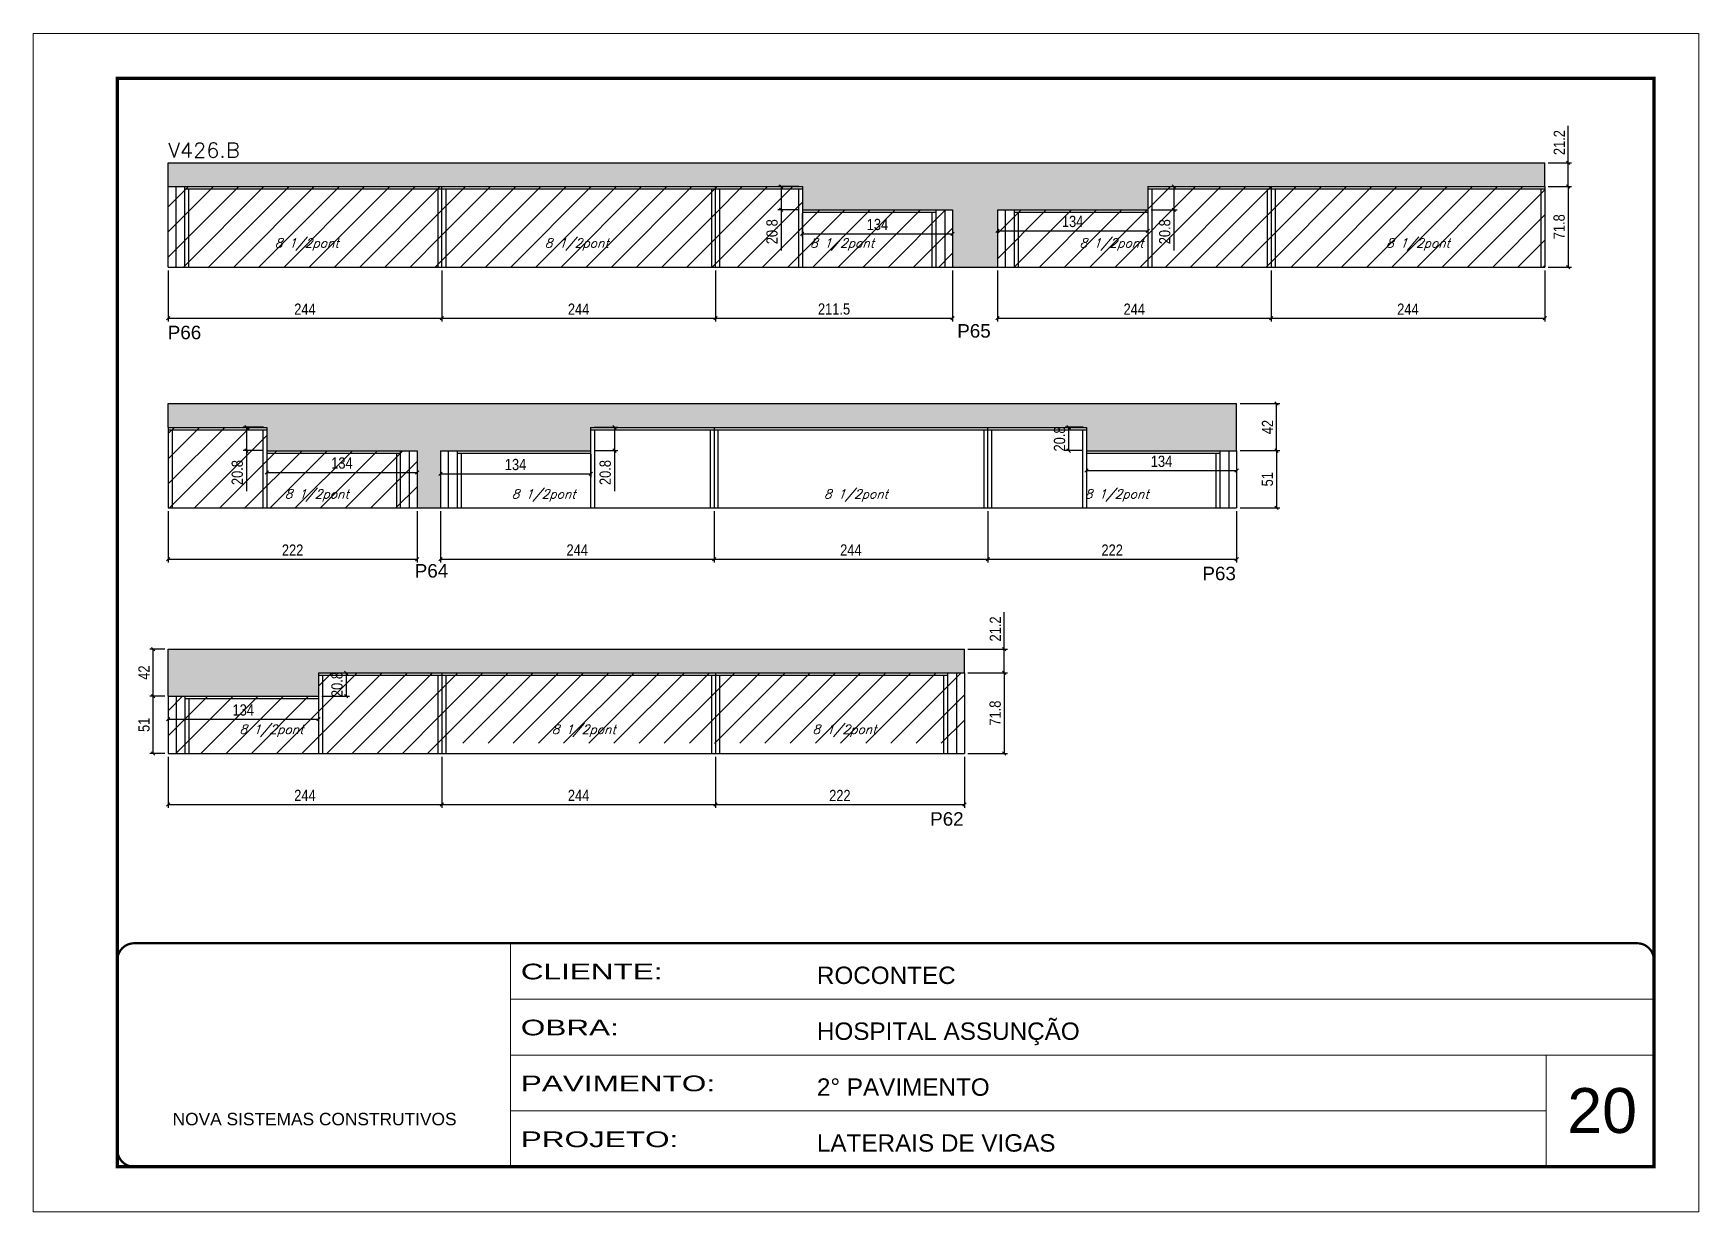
# Model space of a CAD drawing. Extents: x 137137 to 143418, y 10464 to 34486.
# Drawn here: x 141906 to 143391, y 28841 to 29891 of the extents above; entities that cross this region are included whole.
import ezdxf

# ---------------------------------------------------------------- set-up
doc = ezdxf.new("R2010")
doc.units = 0
doc.linetypes.add('CONTINUO', pattern=[0])
doc.linetypes.add('DASHED', pattern=[0.75, 0.5, -0.25])
for name, color, linetype in [('5', 5, 'Continuous'), ('COTA', 241, 'Continuous'), ('Painéis', 200, 'Continuous'), ('Reaproveitamento', 251, 'Continuous'), ('SARR_2.2x7', 40, 'Continuous'), ('SARR_3.5x7', 81, 'Continuous'), ('texto', 7, 'Continuous')]:
    doc.layers.add(name, color=color, linetype=linetype)
for name, color, linetype, lineweight in [('CARIMBO', 255, 'Continuous', 9), ('Folhas', 255, 'Continuous', 9), ('SARRAFO DE PRESSAO', 251, 'DASHED', 9), ('Texto Seção', 7, 'Continuous', 15)]:
    doc.layers.add(name, color=color, linetype=linetype, lineweight=lineweight)
doc.styles.add('ARIAL', font='arial.ttf')
doc.styles.add('COTA TECNICA', font='techl___.ttf', dxfattribs={"height": 10})
doc.styles.add('REGUA-120', font='ROMANS.shx', dxfattribs={"height": 15})
doc.styles.add('Romans', font='romans.shx')
doc.styles.get("Standard").update_dxf_attribs({"font": 'arial.ttf'})
doc.styles.add('Tecnologia', font='')
doc.styles.get('Tecnologia').set_extended_font_data('Forgotten Futurist')
doc.dimstyles.new('PAINEL', dxfattribs={"dimtxt": 10, "dimasz": 3, "dimexe": 3, "dimexo": 3, "dimgap": 3, "dimtad": 1, "dimdec": 1, "dimzin": 12, "dimdsep": 46, "dimtxsty": 'COTA TECNICA', "dimblk1": 'OBLIQUE', "dimblk2": 'OBLIQUE', "dimsah": 1, "dimcen": 0.9, "dimclrd": 4, "dimclre": 4, "dimclrt": 240, "dimadec": 1, "dimazin": 3, "dimtfac": 1, "dimtdec": 1, "dimtmove": 0, "dimatfit": 3, "dimfxl": 1, "dimtolj": 1, "dimtzin": 12, "dimarcsym": 0})
pattern_1 = [(45, (1585, 3e-11), (-11.2253202, 11.2253202), [])]

msp = doc.modelspace()

# ---------------------------------------------------------------- texts
at = {"layer": '5', "linetype": 'Continuous'}
for s, p in [('P66', (142025.69, 29618.92)), ('P65', (142729.68, 29620.34)), ('P64', (142245.92, 29406.55)), ('P63', (142948.26, 29404.18)), ('P62', (142705.53, 29185.43))]:
    msp.add_text(s, height=12, rotation=0.00004, dxfattribs=at).set_placement(p)
at = {"layer": 'CARIMBO', "style": 'ARIAL'}
msp.add_text('20', height=40, dxfattribs=at).set_placement((143273.65, 28911.62))
at = {"layer": 'texto', "color": 2, "char_height": 8, "attachment_point": 5, "style": 'Romans'}
for insert in [(142149.61, 29703.32), (142390.35, 29703.32), (142626.96, 29703.32), (142867.26, 29703.32), (143140.49, 29703.32), (142158.54, 29479.72), (142360.86, 29479.72), (142639.34, 29479.72), (142871.84, 29479.72), (142118.14, 29269.98), (142396.61, 29269.98), (142629.11, 29269.98)]:
    msp.add_mtext('{\\Q19;\\C256;8 1/2pont}', dxfattribs=dict(at, insert=insert))
at = {"layer": 'Texto Seção', "style": 'REGUA-120', "width": 1.05}
msp.add_text('V426.B', height=13, dxfattribs=at).set_placement((142026.02, 29780.8))

# ---------------------------------------------------------------- blocks, each defined once
blk = doc.blocks.new('9999999999')
at = {"color": 30, "linetype": 'CONTINUO'}
for p, q in [((98564.6, 34230.2), (98564.6, 34429.4)), ((98564.6, 34379.6), (99584, 34379.6)), ((98564.6, 34329.8), (99488, 34329.8)), ((99584, 34329.8), (99488, 34329.8)), ((99488, 34329.8), (99488, 34230.2)), ((98564.6, 34280), (99488, 34280))]:
    blk.add_line(p, q, dxfattribs=at)
at = {"color": 30, "linetype": 'CONTINUO', "const_width": 2}
blk.add_lwpolyline([(99584, 34230.2), (99584, 34414.4, 0.414214), (99569, 34429.4), (98229, 34429.4, 0.414214), (98214, 34414.4), (98214, 34245.2, 0.414214), (98229, 34230.2), (99584, 34230.2)], format="xyb", dxfattribs=at)
at = {"layer": 'Folhas'}
blk.add_lwpolyline([(98139, 34190.2), (99624, 34190.2), (99624, 35240.2), (98139, 35240.2)], close=True, dxfattribs=at)
at = {"layer": 'Folhas', "color": 30, "const_width": 3}
blk.add_lwpolyline([(98214, 34230.2), (99584, 34230.2), (99584, 35200.2), (98214, 35200.2)], close=True, dxfattribs=at)
at = {"color": 7, "linetype": 'Continuous', "ltscale": 5, "style": 'ARIAL'}
for s, height, p in [('ROCONTEC', 15.48, (98837.7, 34393.1)), ('HOSPITAL ASSUNÇÃO', 15.483, (98837.7, 34343.3)), ('2° PAVIMENTO', 15.483, (98837.7, 34293.5)), ('NOVA SISTEMAS CONSTRUTIVOS', 11.059, (98263.2, 34267.2)), ('LATERAIS DE VIGAS', 15.483, (98837.7, 34243.7))]:
    blk.add_text(s, height=height, dxfattribs=at).set_placement(p)
at = {"layer": 'Folhas', "color": 7, "style": 'Tecnologia', "width": 1.5}
for s, p in [('CLIENTE:', (98573.7, 34397.2)), ('OBRA:', (98573.7, 34347.3)), ('PAVIMENTO:', (98573.7, 34297.5)), ('PROJETO:', (98573.7, 34247.7))]:
    blk.add_text(s, height=14, dxfattribs=at).set_placement(p)
blk = doc.blocks.new('_Oblique')
at = {"color": 0, "linetype": 'ByBlock', "lineweight": -2}
blk.add_line((-0.5, -0.5), (0.5, 0.5), dxfattribs=at)
blk = doc.blocks.new('*D102')
at = {"layer": 'COTA', "color": 4, "lineweight": -2, "ltscale": 25, "transparency": 16777216}
for p, q in [((142026, 29680.2), (142026, 29634.6)), ((142270, 29680.2), (142270, 29634.6)), ((142026, 29637.6), (142270, 29637.6))]:
    blk.add_line(p, q, dxfattribs=at)
at = {"layer": 'Defpoints', "color": 0, "ltscale": 25, "transparency": 16777216}
for p in [(142026, 29683.2), (142270, 29683.2), (142270, 29637.6)]:
    blk.add_point(p, dxfattribs=at)
at = {"layer": 'COTA', "color": 4, "lineweight": -2, "ltscale": 25, "transparency": 16777216, "xscale": 3, "yscale": 3, "zscale": 3, "rotation": 180}
blk.add_blockref('_Oblique', (142026, 29637.6), dxfattribs=at)
at = {"layer": 'COTA', "color": 4, "lineweight": -2, "ltscale": 25, "transparency": 16777216, "xscale": 3, "yscale": 3, "zscale": 3}
blk.add_blockref('_Oblique', (142270, 29637.6), dxfattribs=at)
at = {"layer": 'COTA', "color": 240, "ltscale": 25, "transparency": 16777216, "insert": (142148, 29645.7), "char_height": 10, "attachment_point": 5, "style": 'COTA TECNICA'}
blk.add_mtext('\\A1;244', dxfattribs=at)
blk = doc.blocks.new('*D103')
at = {"layer": 'COTA', "color": 4, "lineweight": -2, "ltscale": 25, "transparency": 16777216}
for p, q in [((142270, 29680.2), (142270, 29634.6)), ((142514, 29680.2), (142514, 29634.6)), ((142270, 29637.6), (142514, 29637.6))]:
    blk.add_line(p, q, dxfattribs=at)
at = {"layer": 'Defpoints', "color": 0, "ltscale": 25, "transparency": 16777216}
for p in [(142270, 29683.2), (142514, 29683.2), (142514, 29637.6)]:
    blk.add_point(p, dxfattribs=at)
at = {"layer": 'COTA', "color": 4, "lineweight": -2, "ltscale": 25, "transparency": 16777216, "xscale": 3, "yscale": 3, "zscale": 3, "rotation": 180}
blk.add_blockref('_Oblique', (142270, 29637.6), dxfattribs=at)
at = {"layer": 'COTA', "color": 4, "lineweight": -2, "ltscale": 25, "transparency": 16777216, "xscale": 3, "yscale": 3, "zscale": 3}
blk.add_blockref('_Oblique', (142514, 29637.6), dxfattribs=at)
at = {"layer": 'COTA', "color": 240, "ltscale": 25, "transparency": 16777216, "insert": (142392, 29645.7), "char_height": 10, "attachment_point": 5, "style": 'COTA TECNICA'}
blk.add_mtext('\\A1;244', dxfattribs=at)
blk = doc.blocks.new('*D104')
at = {"layer": 'COTA', "color": 4, "lineweight": -2, "ltscale": 25, "transparency": 16777216}
for p, q in [((142514, 29680.2), (142514, 29634.6)), ((142725.5, 29680.2), (142725.5, 29634.6)), ((142514, 29637.6), (142725.5, 29637.6))]:
    blk.add_line(p, q, dxfattribs=at)
at = {"layer": 'Defpoints', "color": 0, "ltscale": 25, "transparency": 16777216}
for p in [(142514, 29683.2), (142725.5, 29683.2), (142725.5, 29637.6)]:
    blk.add_point(p, dxfattribs=at)
at = {"layer": 'COTA', "color": 4, "lineweight": -2, "ltscale": 25, "transparency": 16777216, "xscale": 3, "yscale": 3, "zscale": 3, "rotation": 180}
blk.add_blockref('_Oblique', (142514, 29637.6), dxfattribs=at)
at = {"layer": 'COTA', "color": 4, "lineweight": -2, "ltscale": 25, "transparency": 16777216, "xscale": 3, "yscale": 3, "zscale": 3}
blk.add_blockref('_Oblique', (142725.5, 29637.6), dxfattribs=at)
at = {"layer": 'COTA', "color": 240, "ltscale": 25, "transparency": 16777216, "insert": (142619.8, 29645.8), "char_height": 10, "attachment_point": 5, "style": 'COTA TECNICA'}
blk.add_mtext('\\A1;211.5', dxfattribs=at)
blk = doc.blocks.new('*D105')
at = {"layer": 'COTA', "color": 4, "lineweight": -2, "ltscale": 25, "transparency": 16777216}
for p, q in [((142765.5, 29680.2), (142765.5, 29634.6)), ((143009.5, 29680.2), (143009.5, 29634.6)), ((142765.5, 29637.6), (143009.5, 29637.6))]:
    blk.add_line(p, q, dxfattribs=at)
at = {"layer": 'Defpoints', "color": 0, "ltscale": 25, "transparency": 16777216}
for p in [(142765.5, 29683.2), (143009.5, 29683.2), (143009.5, 29637.6)]:
    blk.add_point(p, dxfattribs=at)
at = {"layer": 'COTA', "color": 4, "lineweight": -2, "ltscale": 25, "transparency": 16777216, "xscale": 3, "yscale": 3, "zscale": 3, "rotation": 180}
blk.add_blockref('_Oblique', (142765.5, 29637.6), dxfattribs=at)
at = {"layer": 'COTA', "color": 4, "lineweight": -2, "ltscale": 25, "transparency": 16777216, "xscale": 3, "yscale": 3, "zscale": 3}
blk.add_blockref('_Oblique', (143009.5, 29637.6), dxfattribs=at)
at = {"layer": 'COTA', "color": 240, "ltscale": 25, "transparency": 16777216, "insert": (142887.5, 29645.7), "char_height": 10, "attachment_point": 5, "style": 'COTA TECNICA'}
blk.add_mtext('\\A1;244', dxfattribs=at)
blk = doc.blocks.new('*D106')
at = {"layer": 'COTA', "color": 4, "lineweight": -2, "ltscale": 25, "transparency": 16777216}
for p, q in [((143009.5, 29680.2), (143009.5, 29634.6)), ((143253.5, 29680.2), (143253.5, 29634.6)), ((143009.5, 29637.6), (143253.5, 29637.6))]:
    blk.add_line(p, q, dxfattribs=at)
at = {"layer": 'Defpoints', "color": 0, "ltscale": 25, "transparency": 16777216}
for p in [(143009.5, 29683.2), (143253.5, 29683.2), (143253.5, 29637.6)]:
    blk.add_point(p, dxfattribs=at)
at = {"layer": 'COTA', "color": 4, "lineweight": -2, "ltscale": 25, "transparency": 16777216, "xscale": 3, "yscale": 3, "zscale": 3, "rotation": 180}
blk.add_blockref('_Oblique', (143009.5, 29637.6), dxfattribs=at)
at = {"layer": 'COTA', "color": 4, "lineweight": -2, "ltscale": 25, "transparency": 16777216, "xscale": 3, "yscale": 3, "zscale": 3}
blk.add_blockref('_Oblique', (143253.5, 29637.6), dxfattribs=at)
at = {"layer": 'COTA', "color": 240, "ltscale": 25, "transparency": 16777216, "insert": (143131.5, 29645.7), "char_height": 10, "attachment_point": 5, "style": 'COTA TECNICA'}
blk.add_mtext('\\A1;244', dxfattribs=at)
blk = doc.blocks.new('*D107')
at = {"layer": 'COTA', "color": 4, "lineweight": -2, "ltscale": 25, "transparency": 16777216}
for p, q in [((142591.5, 29731.2), (142591.5, 29709.9)), ((142725.5, 29731.2), (142725.5, 29709.9)), ((142591.5, 29712.9), (142725.5, 29712.9))]:
    blk.add_line(p, q, dxfattribs=at)
at = {"layer": 'Defpoints', "color": 0, "ltscale": 25, "transparency": 16777216}
for p in [(142591.5, 29734.2), (142725.5, 29734.2), (142725.5, 29712.9)]:
    blk.add_point(p, dxfattribs=at)
at = {"layer": 'COTA', "color": 4, "lineweight": -2, "ltscale": 25, "transparency": 16777216, "xscale": 3, "yscale": 3, "zscale": 3, "rotation": 180}
blk.add_blockref('_Oblique', (142591.5, 29712.9), dxfattribs=at)
at = {"layer": 'COTA', "color": 4, "lineweight": -2, "ltscale": 25, "transparency": 16777216, "xscale": 3, "yscale": 3, "zscale": 3}
blk.add_blockref('_Oblique', (142725.5, 29712.9), dxfattribs=at)
at = {"layer": 'COTA', "color": 240, "ltscale": 25, "transparency": 16777216, "insert": (142658.5, 29721.1), "char_height": 10, "attachment_point": 5, "style": 'COTA TECNICA'}
blk.add_mtext('\\A1;134', dxfattribs=at)
blk = doc.blocks.new('*D108')
at = {"layer": 'COTA', "color": 4, "lineweight": -2, "ltscale": 25, "transparency": 16777216}
for p, q in [((142765.5, 29731.2), (142765.5, 29712.6)), ((142899.5, 29731.2), (142899.5, 29712.6)), ((142765.5, 29715.6), (142899.5, 29715.6))]:
    blk.add_line(p, q, dxfattribs=at)
at = {"layer": 'Defpoints', "color": 0, "ltscale": 25, "transparency": 16777216}
for p in [(142765.5, 29734.2), (142899.5, 29734.2), (142899.5, 29715.6)]:
    blk.add_point(p, dxfattribs=at)
at = {"layer": 'COTA', "color": 4, "lineweight": -2, "ltscale": 25, "transparency": 16777216, "xscale": 3, "yscale": 3, "zscale": 3, "rotation": 180}
blk.add_blockref('_Oblique', (142765.5, 29715.6), dxfattribs=at)
at = {"layer": 'COTA', "color": 4, "lineweight": -2, "ltscale": 25, "transparency": 16777216, "xscale": 3, "yscale": 3, "zscale": 3}
blk.add_blockref('_Oblique', (142899.5, 29715.6), dxfattribs=at)
at = {"layer": 'COTA', "color": 240, "ltscale": 25, "transparency": 16777216, "insert": (142832.5, 29723.8), "char_height": 10, "attachment_point": 5, "style": 'COTA TECNICA'}
blk.add_mtext('\\A1;134', dxfattribs=at)
blk = doc.blocks.new('*D109')
at = {"layer": 'COTA', "color": 4, "lineweight": -2, "ltscale": 25, "transparency": 16777216}
for p, q in [((142588.5, 29755), (142569.7, 29755)), ((142572.7, 29755), (142572.7, 29734.2)), ((142588.5, 29734.2), (142569.7, 29734.2)), ((142572.7, 29734.2), (142572.7, 29698.1))]:
    blk.add_line(p, q, dxfattribs=at)
at = {"layer": 'Defpoints', "color": 0, "ltscale": 25, "transparency": 16777216}
for p in [(142591.5, 29755), (142572.7, 29734.2), (142591.5, 29734.2)]:
    blk.add_point(p, dxfattribs=at)
at = {"layer": 'COTA', "color": 4, "lineweight": -2, "ltscale": 25, "transparency": 16777216, "xscale": 3, "yscale": 3, "zscale": 3}
for p, rotation in [((142572.7, 29755), 90), ((142572.7, 29734.2), 270)]:
    blk.add_blockref('_Oblique', p, dxfattribs=dict(at, rotation=rotation))
at = {"layer": 'COTA', "color": 240, "ltscale": 25, "transparency": 16777216, "insert": (142564.5, 29714.7), "char_height": 10, "attachment_point": 5, "rotation": 90, "style": 'COTA TECNICA'}
blk.add_mtext('\\A1;20.8', dxfattribs=at)
blk = doc.blocks.new('*D110')
at = {"layer": 'COTA', "color": 4, "lineweight": -2, "ltscale": 25, "transparency": 16777216}
for p, q in [((142902.5, 29755), (142925.8, 29755)), ((142922.8, 29755), (142922.8, 29734.2)), ((142902.5, 29734.2), (142925.8, 29734.2)), ((142922.8, 29734.2), (142922.8, 29698.1))]:
    blk.add_line(p, q, dxfattribs=at)
at = {"layer": 'Defpoints', "color": 0, "ltscale": 25, "transparency": 16777216}
for p in [(142899.5, 29755), (142899.5, 29734.2), (142922.8, 29734.2)]:
    blk.add_point(p, dxfattribs=at)
at = {"layer": 'COTA', "color": 4, "lineweight": -2, "ltscale": 25, "transparency": 16777216, "xscale": 3, "yscale": 3, "zscale": 3}
for p, rotation in [((142922.8, 29755), 90), ((142922.8, 29734.2), 270)]:
    blk.add_blockref('_Oblique', p, dxfattribs=dict(at, rotation=rotation))
at = {"layer": 'COTA', "color": 240, "ltscale": 25, "transparency": 16777216, "insert": (142914.7, 29714.7), "char_height": 10, "attachment_point": 5, "rotation": 90, "style": 'COTA TECNICA'}
blk.add_mtext('\\A1;20.8', dxfattribs=at)
blk = doc.blocks.new('*D111')
at = {"layer": 'COTA', "color": 4, "lineweight": -2, "ltscale": 25, "transparency": 16777216}
for p, q in [((142026, 29465.6), (142026, 29420)), ((142248, 29465.6), (142248, 29420)), ((142026, 29423), (142248, 29423))]:
    blk.add_line(p, q, dxfattribs=at)
at = {"layer": 'Defpoints', "color": 0, "ltscale": 25, "transparency": 16777216}
for p in [(142026, 29468.6), (142248, 29468.6), (142248, 29423)]:
    blk.add_point(p, dxfattribs=at)
at = {"layer": 'COTA', "color": 4, "lineweight": -2, "ltscale": 25, "transparency": 16777216, "xscale": 3, "yscale": 3, "zscale": 3, "rotation": 180}
blk.add_blockref('_Oblique', (142026, 29423), dxfattribs=at)
at = {"layer": 'COTA', "color": 4, "lineweight": -2, "ltscale": 25, "transparency": 16777216, "xscale": 3, "yscale": 3, "zscale": 3}
blk.add_blockref('_Oblique', (142248, 29423), dxfattribs=at)
at = {"layer": 'COTA', "color": 240, "ltscale": 25, "transparency": 16777216, "insert": (142137, 29431), "char_height": 10, "attachment_point": 5, "style": 'COTA TECNICA'}
blk.add_mtext('\\A1;222', dxfattribs=at)
blk = doc.blocks.new('*D112')
at = {"layer": 'COTA', "color": 4, "lineweight": -2, "ltscale": 25, "transparency": 16777216}
for p, q in [((142026, 29246.8), (142026, 29201.3)), ((142270, 29246.8), (142270, 29201.3)), ((142026, 29204.3), (142270, 29204.3))]:
    blk.add_line(p, q, dxfattribs=at)
at = {"layer": 'Defpoints', "color": 0, "ltscale": 25, "transparency": 16777216}
for p in [(142026, 29249.8), (142270, 29249.8), (142270, 29204.3)]:
    blk.add_point(p, dxfattribs=at)
at = {"layer": 'COTA', "color": 4, "lineweight": -2, "ltscale": 25, "transparency": 16777216, "xscale": 3, "yscale": 3, "zscale": 3, "rotation": 180}
blk.add_blockref('_Oblique', (142026, 29204.3), dxfattribs=at)
at = {"layer": 'COTA', "color": 4, "lineweight": -2, "ltscale": 25, "transparency": 16777216, "xscale": 3, "yscale": 3, "zscale": 3}
blk.add_blockref('_Oblique', (142270, 29204.3), dxfattribs=at)
at = {"layer": 'COTA', "color": 240, "ltscale": 25, "transparency": 16777216, "insert": (142148, 29212.4), "char_height": 10, "attachment_point": 5, "style": 'COTA TECNICA'}
blk.add_mtext('\\A1;244', dxfattribs=at)
blk = doc.blocks.new('*D113')
at = {"layer": 'COTA', "color": 4, "lineweight": -2, "ltscale": 25, "transparency": 16777216}
for p, q in [((142270, 29246.8), (142270, 29201.3)), ((142514, 29246.8), (142514, 29201.3)), ((142270, 29204.3), (142514, 29204.3))]:
    blk.add_line(p, q, dxfattribs=at)
at = {"layer": 'Defpoints', "color": 0, "ltscale": 25, "transparency": 16777216}
for p in [(142270, 29249.8), (142514, 29249.8), (142514, 29204.3)]:
    blk.add_point(p, dxfattribs=at)
at = {"layer": 'COTA', "color": 4, "lineweight": -2, "ltscale": 25, "transparency": 16777216, "xscale": 3, "yscale": 3, "zscale": 3, "rotation": 180}
blk.add_blockref('_Oblique', (142270, 29204.3), dxfattribs=at)
at = {"layer": 'COTA', "color": 4, "lineweight": -2, "ltscale": 25, "transparency": 16777216, "xscale": 3, "yscale": 3, "zscale": 3}
blk.add_blockref('_Oblique', (142514, 29204.3), dxfattribs=at)
at = {"layer": 'COTA', "color": 240, "ltscale": 25, "transparency": 16777216, "insert": (142392, 29212.4), "char_height": 10, "attachment_point": 5, "style": 'COTA TECNICA'}
blk.add_mtext('\\A1;244', dxfattribs=at)
blk = doc.blocks.new('*D114')
at = {"layer": 'COTA', "color": 4, "lineweight": -2, "ltscale": 25, "transparency": 16777216}
for p, q in [((142514, 29246.8), (142514, 29201.3)), ((142736, 29246.8), (142736, 29201.3)), ((142514, 29204.3), (142736, 29204.3))]:
    blk.add_line(p, q, dxfattribs=at)
at = {"layer": 'Defpoints', "color": 0, "ltscale": 25, "transparency": 16777216}
for p in [(142514, 29249.8), (142736, 29249.8), (142736, 29204.3)]:
    blk.add_point(p, dxfattribs=at)
at = {"layer": 'COTA', "color": 4, "lineweight": -2, "ltscale": 25, "transparency": 16777216, "xscale": 3, "yscale": 3, "zscale": 3, "rotation": 180}
blk.add_blockref('_Oblique', (142514, 29204.3), dxfattribs=at)
at = {"layer": 'COTA', "color": 4, "lineweight": -2, "ltscale": 25, "transparency": 16777216, "xscale": 3, "yscale": 3, "zscale": 3}
blk.add_blockref('_Oblique', (142736, 29204.3), dxfattribs=at)
at = {"layer": 'COTA', "color": 240, "ltscale": 25, "transparency": 16777216, "insert": (142625, 29212.3), "char_height": 10, "attachment_point": 5, "style": 'COTA TECNICA'}
blk.add_mtext('\\A1;222', dxfattribs=at)
blk = doc.blocks.new('*D115')
at = {"layer": 'COTA', "color": 4, "lineweight": -2, "ltscale": 25, "transparency": 16777216}
for p, q in [((142114, 29516.6), (142114, 29497.2)), ((142248, 29516.6), (142248, 29497.2)), ((142114, 29500.2), (142248, 29500.2))]:
    blk.add_line(p, q, dxfattribs=at)
at = {"layer": 'Defpoints', "color": 0, "ltscale": 25, "transparency": 16777216}
for p in [(142114, 29519.6), (142248, 29519.6), (142248, 29500.2)]:
    blk.add_point(p, dxfattribs=at)
at = {"layer": 'COTA', "color": 4, "lineweight": -2, "ltscale": 25, "transparency": 16777216, "xscale": 3, "yscale": 3, "zscale": 3, "rotation": 180}
blk.add_blockref('_Oblique', (142114, 29500.2), dxfattribs=at)
at = {"layer": 'COTA', "color": 4, "lineweight": -2, "ltscale": 25, "transparency": 16777216, "xscale": 3, "yscale": 3, "zscale": 3}
blk.add_blockref('_Oblique', (142248, 29500.2), dxfattribs=at)
at = {"layer": 'COTA', "color": 240, "ltscale": 25, "transparency": 16777216, "insert": (142181, 29508.5), "char_height": 10, "attachment_point": 5, "style": 'COTA TECNICA'}
blk.add_mtext('\\A1;134', dxfattribs=at)
blk = doc.blocks.new('*D116')
at = {"layer": 'COTA', "color": 4, "lineweight": -2, "ltscale": 25, "transparency": 16777216}
for p, q in [((142026, 29297.8), (142026, 29277.3)), ((142160, 29297.8), (142160, 29277.3)), ((142026, 29280.3), (142160, 29280.3))]:
    blk.add_line(p, q, dxfattribs=at)
at = {"layer": 'Defpoints', "color": 0, "ltscale": 25, "transparency": 16777216}
for p in [(142026, 29300.8), (142160, 29300.8), (142160, 29280.3)]:
    blk.add_point(p, dxfattribs=at)
at = {"layer": 'COTA', "color": 4, "lineweight": -2, "ltscale": 25, "transparency": 16777216, "xscale": 3, "yscale": 3, "zscale": 3, "rotation": 180}
blk.add_blockref('_Oblique', (142026, 29280.3), dxfattribs=at)
at = {"layer": 'COTA', "color": 4, "lineweight": -2, "ltscale": 25, "transparency": 16777216, "xscale": 3, "yscale": 3, "zscale": 3}
blk.add_blockref('_Oblique', (142160, 29280.3), dxfattribs=at)
at = {"layer": 'COTA', "color": 240, "ltscale": 25, "transparency": 16777216, "insert": (142093, 29288.5), "char_height": 10, "attachment_point": 5, "style": 'COTA TECNICA'}
blk.add_mtext('\\A1;134', dxfattribs=at)
blk = doc.blocks.new('*D117')
at = {"layer": 'COTA', "color": 4, "lineweight": -2, "ltscale": 25, "transparency": 16777216}
for p, q in [((142111, 29540.4), (142092.8, 29540.4)), ((142095.8, 29540.4), (142095.8, 29519.6)), ((142111, 29519.6), (142092.8, 29519.6)), ((142095.8, 29519.6), (142095.8, 29483.5))]:
    blk.add_line(p, q, dxfattribs=at)
at = {"layer": 'Defpoints', "color": 0, "ltscale": 25, "transparency": 16777216}
for p in [(142114, 29540.4), (142095.8, 29519.6), (142114, 29519.6)]:
    blk.add_point(p, dxfattribs=at)
at = {"layer": 'COTA', "color": 4, "lineweight": -2, "ltscale": 25, "transparency": 16777216, "xscale": 3, "yscale": 3, "zscale": 3}
for p, rotation in [((142095.8, 29540.4), 90), ((142095.8, 29519.6), 270)]:
    blk.add_blockref('_Oblique', p, dxfattribs=dict(at, rotation=rotation))
at = {"layer": 'COTA', "color": 240, "ltscale": 25, "transparency": 16777216, "insert": (142087.7, 29500.1), "char_height": 10, "attachment_point": 5, "rotation": 90, "style": 'COTA TECNICA'}
blk.add_mtext('\\A1;20.8', dxfattribs=at)
blk = doc.blocks.new('*D118')
at = {"layer": 'COTA', "color": 4, "lineweight": -2, "ltscale": 25, "transparency": 16777216}
for p, q in [((142163, 29321.6), (142187.7, 29321.6)), ((142184.7, 29321.6), (142184.7, 29300.8)), ((142163, 29300.8), (142187.7, 29300.8))]:
    blk.add_line(p, q, dxfattribs=at)
at = {"layer": 'Defpoints', "color": 0, "ltscale": 25, "transparency": 16777216}
for p in [(142160, 29321.6), (142160, 29300.8), (142184.7, 29300.8)]:
    blk.add_point(p, dxfattribs=at)
at = {"layer": 'COTA', "color": 4, "lineweight": -2, "ltscale": 25, "transparency": 16777216, "xscale": 3, "yscale": 3, "zscale": 3}
for p, rotation in [((142184.7, 29321.6), 90), ((142184.7, 29300.8), 270)]:
    blk.add_blockref('_Oblique', p, dxfattribs=dict(at, rotation=rotation))
at = {"layer": 'COTA', "color": 240, "ltscale": 25, "transparency": 16777216, "insert": (142176.6, 29311.2), "char_height": 10, "attachment_point": 5, "rotation": 90, "style": 'COTA TECNICA'}
blk.add_mtext('\\A1;20.8', dxfattribs=at)
blk = doc.blocks.new('*D119')
at = {"layer": 'COTA', "color": 4, "lineweight": -2, "ltscale": 25, "transparency": 16777216}
for p, q in [((143256.5, 29755), (143277.5, 29755)), ((143274.5, 29755), (143274.5, 29683.2)), ((143256.5, 29683.2), (143277.5, 29683.2))]:
    blk.add_line(p, q, dxfattribs=at)
at = {"layer": 'Defpoints', "color": 0, "ltscale": 25, "transparency": 16777216}
for p in [(143253.5, 29755), (143253.5, 29683.2), (143274.5, 29683.2)]:
    blk.add_point(p, dxfattribs=at)
at = {"layer": 'COTA', "color": 4, "lineweight": -2, "ltscale": 25, "transparency": 16777216, "xscale": 3, "yscale": 3, "zscale": 3}
for p, rotation in [((143274.5, 29755), 90), ((143274.5, 29683.2), 270)]:
    blk.add_blockref('_Oblique', p, dxfattribs=dict(at, rotation=rotation))
at = {"layer": 'COTA', "color": 240, "ltscale": 25, "transparency": 16777216, "insert": (143266.4, 29719.1), "char_height": 10, "attachment_point": 5, "rotation": 90, "style": 'COTA TECNICA'}
blk.add_mtext('\\A1;71.8', dxfattribs=at)
blk = doc.blocks.new('*D120')
at = {"layer": 'COTA', "color": 4, "lineweight": -2, "ltscale": 25, "transparency": 16777216}
for p, q in [((143274.5, 29776.2), (143274.5, 29808.9)), ((143256.5, 29776.2), (143277.5, 29776.2)), ((143274.5, 29755), (143274.5, 29776.2)), ((143256.5, 29755), (143277.5, 29755))]:
    blk.add_line(p, q, dxfattribs=at)
at = {"layer": 'Defpoints', "color": 0, "ltscale": 25, "transparency": 16777216}
for p in [(143253.5, 29776.2), (143274.5, 29776.2), (143253.5, 29755)]:
    blk.add_point(p, dxfattribs=at)
at = {"layer": 'COTA', "color": 4, "lineweight": -2, "ltscale": 25, "transparency": 16777216, "xscale": 3, "yscale": 3, "zscale": 3}
for p, rotation in [((143274.5, 29776.2), 90), ((143274.5, 29755), 270)]:
    blk.add_blockref('_Oblique', p, dxfattribs=dict(at, rotation=rotation))
at = {"layer": 'COTA', "color": 240, "ltscale": 25, "transparency": 16777216, "insert": (143266.5, 29794.1), "char_height": 10, "attachment_point": 5, "rotation": 90, "style": 'COTA TECNICA'}
blk.add_mtext('\\A1;21.2', dxfattribs=at)
blk = doc.blocks.new('*D121')
at = {"layer": 'COTA', "color": 4, "lineweight": -2, "ltscale": 25, "transparency": 16777216}
for p, q in [((142739, 29321.6), (142774.6, 29321.6)), ((142771.6, 29321.6), (142771.6, 29249.8)), ((142739, 29249.8), (142774.6, 29249.8))]:
    blk.add_line(p, q, dxfattribs=at)
at = {"layer": 'Defpoints', "color": 0, "ltscale": 25, "transparency": 16777216}
for p in [(142736, 29321.6), (142736, 29249.8), (142771.6, 29249.8)]:
    blk.add_point(p, dxfattribs=at)
at = {"layer": 'COTA', "color": 4, "lineweight": -2, "ltscale": 25, "transparency": 16777216, "xscale": 3, "yscale": 3, "zscale": 3}
for p, rotation in [((142771.6, 29321.6), 90), ((142771.6, 29249.8), 270)]:
    blk.add_blockref('_Oblique', p, dxfattribs=dict(at, rotation=rotation))
at = {"layer": 'COTA', "color": 240, "ltscale": 25, "transparency": 16777216, "insert": (142763.5, 29285.7), "char_height": 10, "attachment_point": 5, "rotation": 90, "style": 'COTA TECNICA'}
blk.add_mtext('\\A1;71.8', dxfattribs=at)
blk = doc.blocks.new('*D122')
at = {"layer": 'COTA', "color": 4, "lineweight": -2, "ltscale": 25, "transparency": 16777216}
for p, q in [((142771.6, 29342.8), (142771.6, 29375.6)), ((142739, 29342.8), (142774.6, 29342.8)), ((142771.6, 29321.6), (142771.6, 29342.8)), ((142739, 29321.6), (142774.6, 29321.6))]:
    blk.add_line(p, q, dxfattribs=at)
at = {"layer": 'Defpoints', "color": 0, "ltscale": 25, "transparency": 16777216}
for p in [(142736, 29342.8), (142771.6, 29342.8), (142736, 29321.6)]:
    blk.add_point(p, dxfattribs=at)
at = {"layer": 'COTA', "color": 4, "lineweight": -2, "ltscale": 25, "transparency": 16777216, "xscale": 3, "yscale": 3, "zscale": 3}
for p, rotation in [((142771.6, 29342.8), 90), ((142771.6, 29321.6), 270)]:
    blk.add_blockref('_Oblique', p, dxfattribs=dict(at, rotation=rotation))
at = {"layer": 'COTA', "color": 240, "ltscale": 25, "transparency": 16777216, "insert": (142763.6, 29360.7), "char_height": 10, "attachment_point": 5, "rotation": 90, "style": 'COTA TECNICA'}
blk.add_mtext('\\A1;21.2', dxfattribs=at)
blk = doc.blocks.new('*D1002')
at = {"layer": 'COTA', "color": 4, "lineweight": -2, "ltscale": 25, "transparency": 16777216}
for p, q in [((142268.8, 29465.6), (142268.8, 29420)), ((142512.8, 29465.6), (142512.8, 29420)), ((142268.8, 29423), (142512.8, 29423))]:
    blk.add_line(p, q, dxfattribs=at)
at = {"layer": 'Defpoints', "color": 0, "ltscale": 25, "transparency": 16777216}
for p in [(142268.8, 29468.6), (142512.8, 29468.6), (142512.8, 29423)]:
    blk.add_point(p, dxfattribs=at)
at = {"layer": 'COTA', "color": 4, "lineweight": -2, "ltscale": 25, "transparency": 16777216, "xscale": 3, "yscale": 3, "zscale": 3, "rotation": 180}
blk.add_blockref('_Oblique', (142268.8, 29423), dxfattribs=at)
at = {"layer": 'COTA', "color": 4, "lineweight": -2, "ltscale": 25, "transparency": 16777216, "xscale": 3, "yscale": 3, "zscale": 3}
blk.add_blockref('_Oblique', (142512.8, 29423), dxfattribs=at)
at = {"layer": 'COTA', "color": 240, "ltscale": 25, "transparency": 16777216, "insert": (142390.8, 29431.1), "char_height": 10, "attachment_point": 5, "style": 'COTA TECNICA'}
blk.add_mtext('\\A1;244', dxfattribs=at)
blk = doc.blocks.new('*D1003')
at = {"layer": 'COTA', "color": 4, "lineweight": -2, "ltscale": 25, "transparency": 16777216}
for p, q in [((142512.8, 29465.6), (142512.8, 29420)), ((142756.8, 29465.6), (142756.8, 29420)), ((142512.8, 29423), (142756.8, 29423))]:
    blk.add_line(p, q, dxfattribs=at)
at = {"layer": 'Defpoints', "color": 0, "ltscale": 25, "transparency": 16777216}
for p in [(142512.8, 29468.6), (142756.8, 29468.6), (142756.8, 29423)]:
    blk.add_point(p, dxfattribs=at)
at = {"layer": 'COTA', "color": 4, "lineweight": -2, "ltscale": 25, "transparency": 16777216, "xscale": 3, "yscale": 3, "zscale": 3, "rotation": 180}
blk.add_blockref('_Oblique', (142512.8, 29423), dxfattribs=at)
at = {"layer": 'COTA', "color": 4, "lineweight": -2, "ltscale": 25, "transparency": 16777216, "xscale": 3, "yscale": 3, "zscale": 3}
blk.add_blockref('_Oblique', (142756.8, 29423), dxfattribs=at)
at = {"layer": 'COTA', "color": 240, "ltscale": 25, "transparency": 16777216, "insert": (142634.8, 29431.1), "char_height": 10, "attachment_point": 5, "style": 'COTA TECNICA'}
blk.add_mtext('\\A1;244', dxfattribs=at)
blk = doc.blocks.new('*D1004')
at = {"layer": 'COTA', "color": 4, "lineweight": -2, "ltscale": 25, "transparency": 16777216}
for p, q in [((142756.8, 29465.6), (142756.8, 29420)), ((142978.8, 29465.6), (142978.8, 29420)), ((142756.8, 29423), (142978.8, 29423))]:
    blk.add_line(p, q, dxfattribs=at)
at = {"layer": 'Defpoints', "color": 0, "ltscale": 25, "transparency": 16777216}
for p in [(142756.8, 29468.6), (142978.8, 29468.6), (142978.8, 29423)]:
    blk.add_point(p, dxfattribs=at)
at = {"layer": 'COTA', "color": 4, "lineweight": -2, "ltscale": 25, "transparency": 16777216, "xscale": 3, "yscale": 3, "zscale": 3, "rotation": 180}
blk.add_blockref('_Oblique', (142756.8, 29423), dxfattribs=at)
at = {"layer": 'COTA', "color": 4, "lineweight": -2, "ltscale": 25, "transparency": 16777216, "xscale": 3, "yscale": 3, "zscale": 3}
blk.add_blockref('_Oblique', (142978.8, 29423), dxfattribs=at)
at = {"layer": 'COTA', "color": 240, "ltscale": 25, "transparency": 16777216, "insert": (142867.8, 29431), "char_height": 10, "attachment_point": 5, "style": 'COTA TECNICA'}
blk.add_mtext('\\A1;222', dxfattribs=at)
blk = doc.blocks.new('*D1005')
at = {"layer": 'COTA', "color": 4, "lineweight": -2, "ltscale": 25, "transparency": 16777216}
for p, q in [((142268.8, 29516.6), (142268.8, 29496)), ((142402.8, 29516.6), (142402.8, 29496)), ((142268.8, 29499), (142402.8, 29499))]:
    blk.add_line(p, q, dxfattribs=at)
at = {"layer": 'Defpoints', "color": 0, "ltscale": 25, "transparency": 16777216}
for p in [(142268.8, 29519.6), (142402.8, 29519.6), (142402.8, 29499)]:
    blk.add_point(p, dxfattribs=at)
at = {"layer": 'COTA', "color": 4, "lineweight": -2, "ltscale": 25, "transparency": 16777216, "xscale": 3, "yscale": 3, "zscale": 3, "rotation": 180}
blk.add_blockref('_Oblique', (142268.8, 29499), dxfattribs=at)
at = {"layer": 'COTA', "color": 4, "lineweight": -2, "ltscale": 25, "transparency": 16777216, "xscale": 3, "yscale": 3, "zscale": 3}
blk.add_blockref('_Oblique', (142402.8, 29499), dxfattribs=at)
at = {"layer": 'COTA', "color": 240, "ltscale": 25, "transparency": 16777216, "insert": (142335.8, 29507.2), "char_height": 10, "attachment_point": 5, "style": 'COTA TECNICA'}
blk.add_mtext('\\A1;134', dxfattribs=at)
blk = doc.blocks.new('*D1006')
at = {"layer": 'COTA', "color": 4, "lineweight": -2, "ltscale": 25, "transparency": 16777216}
for p, q in [((142405.8, 29540.4), (142427, 29540.4)), ((142424, 29540.4), (142424, 29519.6)), ((142405.8, 29519.6), (142427, 29519.6)), ((142424, 29519.6), (142424, 29483.5))]:
    blk.add_line(p, q, dxfattribs=at)
at = {"layer": 'Defpoints', "color": 0, "ltscale": 25, "transparency": 16777216}
for p in [(142402.8, 29540.4), (142402.8, 29519.6), (142424, 29519.6)]:
    blk.add_point(p, dxfattribs=at)
at = {"layer": 'COTA', "color": 4, "lineweight": -2, "ltscale": 25, "transparency": 16777216, "xscale": 3, "yscale": 3, "zscale": 3}
for p, rotation in [((142424, 29540.4), 90), ((142424, 29519.6), 270)]:
    blk.add_blockref('_Oblique', p, dxfattribs=dict(at, rotation=rotation))
at = {"layer": 'COTA', "color": 240, "ltscale": 25, "transparency": 16777216, "insert": (142415.8, 29500.1), "char_height": 10, "attachment_point": 5, "rotation": 90, "style": 'COTA TECNICA'}
blk.add_mtext('\\A1;20.8', dxfattribs=at)
blk = doc.blocks.new('*D1000')
at = {"layer": 'COTA', "color": 4, "lineweight": -2, "ltscale": 25, "transparency": 16777216}
for p, q in [((142981.8, 29519.6), (143017.4, 29519.6)), ((143014.4, 29519.6), (143014.4, 29468.6)), ((142981.8, 29468.6), (143017.4, 29468.6))]:
    blk.add_line(p, q, dxfattribs=at)
at = {"layer": 'Defpoints', "color": 0, "ltscale": 25, "transparency": 16777216}
for p in [(142978.8, 29519.6), (142978.8, 29468.6), (143014.4, 29468.6)]:
    blk.add_point(p, dxfattribs=at)
at = {"layer": 'COTA', "color": 4, "lineweight": -2, "ltscale": 25, "transparency": 16777216, "xscale": 3, "yscale": 3, "zscale": 3}
for p, rotation in [((143014.4, 29519.6), 90), ((143014.4, 29468.6), 270)]:
    blk.add_blockref('_Oblique', p, dxfattribs=dict(at, rotation=rotation))
at = {"layer": 'COTA', "color": 240, "ltscale": 25, "transparency": 16777216, "insert": (143006.2, 29494.1), "char_height": 10, "attachment_point": 5, "rotation": 90, "style": 'COTA TECNICA'}
blk.add_mtext('\\A1;51', dxfattribs=at)
blk = doc.blocks.new('*D1001')
at = {"layer": 'COTA', "color": 4, "lineweight": -2, "ltscale": 25, "transparency": 16777216}
for p, q in [((142981.8, 29561.6), (143017.4, 29561.6)), ((143014.4, 29519.6), (143014.4, 29561.6)), ((142981.8, 29519.6), (143017.4, 29519.6))]:
    blk.add_line(p, q, dxfattribs=at)
at = {"layer": 'Defpoints', "color": 0, "ltscale": 25, "transparency": 16777216}
for p in [(142978.8, 29561.6), (143014.4, 29561.6), (142978.8, 29519.6)]:
    blk.add_point(p, dxfattribs=at)
at = {"layer": 'COTA', "color": 4, "lineweight": -2, "ltscale": 25, "transparency": 16777216, "xscale": 3, "yscale": 3, "zscale": 3}
for p, rotation in [((143014.4, 29561.6), 90), ((143014.4, 29519.6), 270)]:
    blk.add_blockref('_Oblique', p, dxfattribs=dict(at, rotation=rotation))
at = {"layer": 'COTA', "color": 240, "ltscale": 25, "transparency": 16777216, "insert": (143006.3, 29540.6), "char_height": 10, "attachment_point": 5, "rotation": 90, "style": 'COTA TECNICA'}
blk.add_mtext('\\A1;42', dxfattribs=at)
blk = doc.blocks.new('*D1007')
at = {"layer": 'COTA', "color": 4, "lineweight": -2, "ltscale": 25, "transparency": 16777216}
for p, q in [((142841.8, 29540.4), (142826, 29540.4)), ((142829, 29540.4), (142829, 29519.6)), ((142841.8, 29519.6), (142826, 29519.6))]:
    blk.add_line(p, q, dxfattribs=at)
at = {"layer": 'Defpoints', "color": 0, "ltscale": 25, "transparency": 16777216}
for p in [(142844.8, 29540.4), (142829, 29519.6), (142844.8, 29519.6)]:
    blk.add_point(p, dxfattribs=at)
at = {"layer": 'COTA', "color": 4, "lineweight": -2, "ltscale": 25, "transparency": 16777216, "xscale": 3, "yscale": 3, "zscale": 3}
for p, rotation in [((142829, 29540.4), 90), ((142829, 29519.6), 270)]:
    blk.add_blockref('_Oblique', p, dxfattribs=dict(at, rotation=rotation))
at = {"layer": 'COTA', "color": 240, "ltscale": 25, "transparency": 16777216, "insert": (142820.9, 29530), "char_height": 10, "attachment_point": 5, "rotation": 90, "style": 'COTA TECNICA'}
blk.add_mtext('\\A1;20.8', dxfattribs=at)
blk = doc.blocks.new('*D1008')
at = {"layer": 'COTA', "color": 4, "lineweight": -2, "ltscale": 25, "transparency": 16777216}
for p, q in [((142844.8, 29516.6), (142844.8, 29498.8)), ((142978.8, 29516.6), (142978.8, 29498.8)), ((142844.8, 29501.8), (142978.8, 29501.8))]:
    blk.add_line(p, q, dxfattribs=at)
at = {"layer": 'Defpoints', "color": 0, "ltscale": 25, "transparency": 16777216}
for p in [(142844.8, 29519.6), (142978.8, 29519.6), (142978.8, 29501.8)]:
    blk.add_point(p, dxfattribs=at)
at = {"layer": 'COTA', "color": 4, "lineweight": -2, "ltscale": 25, "transparency": 16777216, "xscale": 3, "yscale": 3, "zscale": 3, "rotation": 180}
blk.add_blockref('_Oblique', (142844.8, 29501.8), dxfattribs=at)
at = {"layer": 'COTA', "color": 4, "lineweight": -2, "ltscale": 25, "transparency": 16777216, "xscale": 3, "yscale": 3, "zscale": 3}
blk.add_blockref('_Oblique', (142978.8, 29501.8), dxfattribs=at)
at = {"layer": 'COTA', "color": 240, "ltscale": 25, "transparency": 16777216, "insert": (142911.8, 29510), "char_height": 10, "attachment_point": 5, "style": 'COTA TECNICA'}
blk.add_mtext('\\A1;134', dxfattribs=at)
blk = doc.blocks.new('*D1009')
at = {"layer": 'COTA', "color": 4, "lineweight": -2, "ltscale": 25, "transparency": 16777216}
for p, q in [((142023, 29300.8), (142009.6, 29300.8)), ((142012.6, 29249.8), (142012.6, 29300.8)), ((142023, 29249.8), (142009.6, 29249.8))]:
    blk.add_line(p, q, dxfattribs=at)
at = {"layer": 'Defpoints', "color": 0, "ltscale": 25, "transparency": 16777216}
for p in [(142012.6, 29300.8), (142026, 29300.8), (142026, 29249.8)]:
    blk.add_point(p, dxfattribs=at)
at = {"layer": 'COTA', "color": 4, "lineweight": -2, "ltscale": 25, "transparency": 16777216, "xscale": 3, "yscale": 3, "zscale": 3}
for p, rotation in [((142012.6, 29300.8), 90), ((142012.6, 29249.8), 270)]:
    blk.add_blockref('_Oblique', p, dxfattribs=dict(at, rotation=rotation))
at = {"layer": 'COTA', "color": 240, "ltscale": 25, "transparency": 16777216, "insert": (142004.5, 29275.3), "char_height": 10, "attachment_point": 5, "rotation": 90, "style": 'COTA TECNICA'}
blk.add_mtext('\\A1;51', dxfattribs=at)
blk = doc.blocks.new('*D1010')
at = {"layer": 'COTA', "color": 4, "lineweight": -2, "ltscale": 25, "transparency": 16777216}
for p, q in [((142023, 29342.8), (142009.6, 29342.8)), ((142012.6, 29300.8), (142012.6, 29342.8)), ((142023, 29300.8), (142009.6, 29300.8))]:
    blk.add_line(p, q, dxfattribs=at)
at = {"layer": 'Defpoints', "color": 0, "ltscale": 25, "transparency": 16777216}
for p in [(142012.6, 29342.8), (142026, 29342.8), (142026, 29300.8)]:
    blk.add_point(p, dxfattribs=at)
at = {"layer": 'COTA', "color": 4, "lineweight": -2, "ltscale": 25, "transparency": 16777216, "xscale": 3, "yscale": 3, "zscale": 3}
for p, rotation in [((142012.6, 29342.8), 90), ((142012.6, 29300.8), 270)]:
    blk.add_blockref('_Oblique', p, dxfattribs=dict(at, rotation=rotation))
at = {"layer": 'COTA', "color": 240, "ltscale": 25, "transparency": 16777216, "insert": (142004.5, 29321.8), "char_height": 10, "attachment_point": 5, "rotation": 90, "style": 'COTA TECNICA'}
blk.add_mtext('\\A1;42', dxfattribs=at)

# ---------------------------------------------------------------- dimensions: what is measured, and where the dimension line sits
at = {"layer": 'COTA', "ltscale": 25}
for base, p1, p2, picture, middle in [((143274.54, 29776.19), (143253.53, 29754.99), (143253.53, 29776.19), '*D120', (143266.48, 29794.05)), ((142572.67, 29734.19), (142591.53, 29754.99), (142591.53, 29734.19), '*D109', (142564.55, 29714.66)), ((142922.84, 29734.19), (142899.53, 29754.99), (142899.53, 29734.19), '*D110', (142914.71, 29714.66)), ((143274.54, 29683.19), (143253.53, 29754.99), (143253.53, 29683.19), '*D119', (143266.44, 29719.09)), ((143014.35, 29561.58), (142978.76, 29519.58), (142978.76, 29561.58), '*D1001', (143006.28, 29540.58)), ((142095.82, 29519.58), (142114.03, 29540.38), (142114.03, 29519.58), '*D117', (142087.69, 29500.06)), ((142423.97, 29519.58), (142402.76, 29540.38), (142402.76, 29519.58), '*D1006', (142415.85, 29500.06)), ((143014.35, 29468.58), (142978.76, 29519.58), (142978.76, 29468.58), '*D1000', (143006.24, 29494.08)), ((142771.62, 29342.84), (142736.03, 29321.64), (142736.03, 29342.84), '*D122', (142763.56, 29360.71)), ((142012.57, 29342.84), (142026.03, 29300.84), (142026.03, 29342.84), '*D1010', (142004.49, 29321.84)), ((142771.62, 29249.84), (142736.03, 29321.64), (142736.03, 29249.84), '*D121', (142763.53, 29285.74)), ((142012.57, 29300.84), (142026.03, 29249.84), (142026.03, 29300.84), '*D1009', (142004.46, 29275.34))]:
    dim = msp.add_linear_dim(base=base, p1=p1, p2=p2, angle=90, dimstyle='PAINEL', dxfattribs=at)
    dim.commit()
    dim.dimension.update_dxf_attribs({"geometry": picture, "text_midpoint": middle})
for base, p1, p2, picture, middle in [((142725.53, 29712.89), (142591.53, 29734.19), (142725.53, 29734.19), '*D107', (142658.53, 29721.11)), ((142899.53, 29715.57), (142765.53, 29734.19), (142899.53, 29734.19), '*D108', (142832.53, 29723.79)), ((142270.03, 29637.65), (142026.03, 29683.19), (142270.03, 29683.19), '*D102', (142148.03, 29645.72)), ((142248.03, 29500.25), (142114.03, 29519.58), (142248.03, 29519.58), '*D115', (142181.03, 29508.47)), ((142402.76, 29499.02), (142268.76, 29519.58), (142402.76, 29519.58), '*D1005', (142335.76, 29507.24)), ((142978.76, 29501.82), (142844.76, 29519.58), (142978.76, 29519.58), '*D1008', (142911.76, 29510.04)), ((142160.03, 29280.28), (142026.03, 29300.84), (142160.03, 29300.84), '*D116', (142093.03, 29288.5))]:
    dim = msp.add_linear_dim(base=base, p1=p1, p2=p2, dimstyle='PAINEL', dxfattribs=at)
    dim.commit()
    dim.dimension.update_dxf_attribs({"geometry": picture, "text_midpoint": middle})
for base, p1, p2, picture, middle in [((142514.03, 29637.65), (142270.03, 29683.19), (142514.03, 29683.19), '*D103', (142392.03, 29645.72)), ((142725.53, 29637.65), (142514.03, 29683.19), (142725.53, 29683.19), '*D104', (142619.78, 29645.76)), ((143009.53, 29637.65), (142765.53, 29683.19), (143009.53, 29683.19), '*D105', (142887.53, 29645.72)), ((143253.53, 29637.65), (143009.53, 29683.19), (143253.53, 29683.19), '*D106', (143131.53, 29645.72)), ((142248.03, 29423.04), (142026.03, 29468.58), (142248.03, 29468.58), '*D111', (142137.03, 29431.04)), ((142512.76, 29423.04), (142268.76, 29468.58), (142512.76, 29468.58), '*D1002', (142390.76, 29431.12)), ((142756.76, 29423.04), (142512.76, 29468.58), (142756.76, 29468.58), '*D1003', (142634.76, 29431.12)), ((142978.76, 29423.04), (142756.76, 29468.58), (142978.76, 29468.58), '*D1004', (142867.76, 29431.04)), ((142270.03, 29204.3), (142026.03, 29249.84), (142270.03, 29249.84), '*D112', (142148.03, 29212.37)), ((142514.03, 29204.3), (142270.03, 29249.84), (142514.03, 29249.84), '*D113', (142392.03, 29212.37)), ((142736.03, 29204.3), (142514.03, 29249.84), (142736.03, 29249.84), '*D114', (142625.03, 29212.3))]:
    dim = msp.add_linear_dim(base=base, p1=p1, p2=p2, dimstyle='PAINEL', override={"dimtmove": 1}, dxfattribs=at)
    dim.commit()
    dim.dimension.update_dxf_attribs({"geometry": picture, "text_midpoint": middle})
for base, p1, p2, picture, middle in [((142828.98, 29519.58), (142844.76, 29540.38), (142844.76, 29519.58), '*D1007', (142828.98, 29529.98)), ((142184.68, 29300.84), (142160.03, 29321.64), (142160.03, 29300.84), '*D118', (142184.68, 29311.24))]:
    dim = msp.add_linear_dim(base=base, p1=p1, p2=p2, angle=90, dimstyle='PAINEL', dxfattribs=at)
    dim.commit()
    dim.dimension.update_dxf_attribs({"geometry": picture, "text_midpoint": middle, "dimtype": 160})

# ---------------------------------------------------------------- hatches: boundary and pattern name
at = {"layer": 'COTA', "linetype": 'ByBlock'}
h = msp.add_hatch(dxfattribs=at)
h.set_pattern_fill('AR-CONC', color=256, scale=0.03)
h.set_pattern_definition([(50, (3104.655, -2007.4633), (5.46554007, -0.47817257), [0.5715, -6.2865]), (355, (3104.655, -2007.4633), (-1.05730264, 5.73170536), [0.4572, -5.02921753]), (100.4514447, (3105.1103, -2007.503), (4.40823741, 5.25353256), [0.48570026, -5.34270734]), (46.1842, (3104.655, -2005.939), (8.13237123, -1.26126984), [0.85725, -9.42975]), (96.6355576, (3105.3325, -2006.044), (7.122124, 7.42278374), [0.7285507, -8.01406824]), (351.184151, (3104.655, -2005.939), (7.122124, 7.42278374), [0.685799, -7.54379196]), (21, (3105.417, -2006.3203), (4.54843174, -3.06795595), [0.5715, -6.2865]), (326, (3105.417, -2006.3203), (1.85406085, 5.52563898), [0.4572, -5.0292]), (71.451445, (3105.796, -2006.576), (6.40249258, 2.45768307), [0.48570026, -5.34269813]), (37.5, (3104.6548, -2007.4633), (0.092658098, 2.536651166), [0, -4.96824, 0, -5.1054, 0, -5.04825]), (7.5, (3104.6548, -2007.4633), (2.004589875, 3.005417245), [0, -2.91084, 0, -4.85394, 0, -1.92405]), (327.5, (3102.9556, -2007.4633), (4.067717855, -0.17186232), [0, -1.905, 0, -5.9436, 0, -7.8867]), (317.5, (3102.1936, -2007.4633), (4.44387544, 0.76279473), [0, -2.4765, 0, -3.94716, 0, -5.6007])])
h.paths.add_polyline_path([(142725.53, 29776.19), (142591.53, 29776.19), (142026.03, 29776.19), (142026.03, 29754.99), (142591.53, 29754.99), (142591.53, 29734.19), (142725.53, 29734.19), (142725.53, 29683.19), (142765.53, 29683.19), (142765.53, 29734.19), (142899.53, 29734.19), (142899.53, 29754.99), (143253.53, 29754.99), (143253.53, 29754.99), (143253.53, 29776.19), (142899.53, 29776.19), (142765.53, 29776.19)])
h = msp.add_hatch(dxfattribs=at)
h.set_pattern_fill('AR-CONC', color=256, scale=0.03)
h.set_pattern_definition([(50, (1585, 3e-11), (5.46554007, -0.47817257), [0.5715, -6.2865]), (355, (1585, 3e-11), (-1.05730264, 5.73170536), [0.4572, -5.02921753]), (100.4514447, (1585.4555, -0.04), (4.40823741, 5.25353256), [0.48570026, -5.34270734]), (46.1842, (1585, 1.524), (8.13237123, -1.26126984), [0.85725, -9.42975]), (96.6355576, (1585.678, 1.419), (7.122124, 7.42278374), [0.7285507, -8.01406824]), (351.184151, (1585, 1.524), (7.122124, 7.42278374), [0.685799, -7.54379196]), (21, (1585.762, 1.143), (4.54843174, -3.06795595), [0.5715, -6.2865]), (326, (1585.762, 1.143), (1.85406085, 5.52563898), [0.4572, -5.0292]), (71.451445, (1586.141, 0.8873), (6.40249258, 2.45768307), [0.48570026, -5.34269813]), (37.5, (1585, 3e-11), (0.092658098, 2.536651166), [0, -4.96824, 0, -5.1054, 0, -5.04825]), (7.5, (1585, 3e-11), (2.004589875, 3.005417245), [0, -2.91084, 0, -4.85394, 0, -1.92405]), (327.5, (1583.3007, 3e-11), (4.067717855, -0.17186232), [0, -1.905, 0, -5.9436, 0, -7.8867]), (317.5, (1582.5387, 3e-11), (4.44387544, 0.76279473), [0, -2.4765, 0, -3.94716, 0, -5.6007])])
h.paths.add_polyline_path([(142026.03, 29561.58), (142026.03, 29540.38), (142114.03, 29540.38), (142114.03, 29519.58), (142248.03, 29519.58), (142248.03, 29468.58), (142268.76, 29468.58), (142268.76, 29519.58), (142402.76, 29519.58), (142402.76, 29538.18), (142402.76, 29540.38), (142844.76, 29540.38), (142844.76, 29519.58), (142978.76, 29519.58), (142978.76, 29561.58)])
h.paths.add_polyline_path([(142830.68, 29513.27), (142830.68, 29547.21), (142810.09, 29547.21), (142810.09, 29513.27)], flags=25)
h = msp.add_hatch(dxfattribs=at)
h.set_pattern_fill('AR-CONC', color=256, scale=0.03)
h.set_pattern_definition([(50, (2842.655, -2211.944), (5.46554007, -0.47817257), [0.5715, -6.2865]), (355, (2842.655, -2211.944), (-1.05730264, 5.73170536), [0.4572, -5.02921753]), (100.4514447, (2843.1103, -2211.984), (4.40823741, 5.25353256), [0.48570026, -5.34270734]), (46.1842, (2842.655, -2210.42), (8.13237123, -1.26126984), [0.85725, -9.42975]), (96.6355576, (2843.3325, -2210.525), (7.122124, 7.42278374), [0.7285507, -8.01406824]), (351.184151, (2842.655, -2210.42), (7.122124, 7.42278374), [0.685799, -7.54379196]), (21, (2843.417, -2210.801), (4.54843174, -3.06795595), [0.5715, -6.2865]), (326, (2843.417, -2210.801), (1.85406085, 5.52563898), [0.4572, -5.0292]), (71.451445, (2843.796, -2211.0566), (6.40249258, 2.45768307), [0.48570026, -5.34269813]), (37.5, (2842.6548, -2211.944), (0.092658098, 2.536651166), [0, -4.96824, 0, -5.1054, 0, -5.04825]), (7.5, (2842.6548, -2211.944), (2.004589875, 3.005417245), [0, -2.91084, 0, -4.85394, 0, -1.92405]), (327.5, (2840.9556, -2211.944), (4.067717855, -0.17186232), [0, -1.905, 0, -5.9436, 0, -7.8867]), (317.5, (2840.1936, -2211.944), (4.44387544, 0.76279473), [0, -2.4765, 0, -3.94716, 0, -5.6007])])
h.paths.add_polyline_path([(142736.03, 29342.84), (142160.03, 29342.84), (142026.03, 29342.84), (142026.03, 29300.84), (142160.03, 29300.84), (142160.03, 29321.64), (142736.03, 29321.64)])
at = {"layer": 'Reaproveitamento', "ltscale": 25}
h = msp.add_hatch(dxfattribs=at)
h.set_pattern_fill('ANSI31', color=256, scale=5)
h.set_pattern_definition(pattern_1)
h.paths.add_polyline_path([(142026.03, 29754.99), (142026.03, 29683.19), (142270.03, 29683.19), (142270.03, 29754.99)])
h.paths.add_polyline_path([(142113.24, 29695.33), (142180.86, 29695.33), (142186.36, 29711.31), (142118.74, 29711.31)], flags=24)
h = msp.add_hatch(dxfattribs=at)
h.set_pattern_fill('ANSI31', color=256, scale=5)
h.set_pattern_definition(pattern_1)
h.paths.add_polyline_path([(142270.03, 29754.99), (142270.03, 29683.19), (142514.03, 29683.19), (142514.03, 29754.99)])
h.paths.add_polyline_path([(142353.98, 29695.33), (142421.6, 29695.33), (142427.1, 29711.31), (142359.48, 29711.31)], flags=24)
h = msp.add_hatch(dxfattribs=at)
h.set_pattern_fill('ANSI31', color=256, scale=5)
h.set_pattern_definition(pattern_1)
h.paths.add_polyline_path([(142514.03, 29683.19), (142591.53, 29683.19), (142725.53, 29683.19), (142725.53, 29683.19), (142725.53, 29734.19), (142591.53, 29734.19), (142591.53, 29754.99), (142514.03, 29754.99)])
h.paths.add_polyline_path([(142644.84, 29711.41), (142671.23, 29711.41), (142671.23, 29731.99), (142644.84, 29731.99)], flags=24)
h.paths.add_polyline_path([(142574.37, 29697.95), (142574.37, 29731.89), (142553.78, 29731.89), (142553.78, 29697.95)], flags=24)
h.paths.add_polyline_path([(142590.59, 29695.33), (142658.21, 29695.33), (142663.71, 29711.31), (142596.09, 29711.31)], flags=24)
h = msp.add_hatch(dxfattribs=at)
h.set_pattern_fill('ANSI31', color=256, scale=5)
h.set_pattern_definition(pattern_1)
h.paths.add_polyline_path([(143009.53, 29683.19), (143009.53, 29754.99), (142899.53, 29754.99), (142899.53, 29734.19), (142765.53, 29734.19), (142765.53, 29683.19), (142899.53, 29683.19)])
h.paths.add_polyline_path([(142818.84, 29714.08), (142845.23, 29714.08), (142845.23, 29734.66), (142818.84, 29734.66)], flags=24)
h.paths.add_polyline_path([(142924.54, 29697.95), (142924.54, 29731.89), (142903.95, 29731.89), (142903.95, 29697.95)], flags=24)
h.paths.add_polyline_path([(142830.89, 29695.33), (142898.51, 29695.33), (142904.01, 29711.31), (142836.39, 29711.31)], flags=24)
h = msp.add_hatch(dxfattribs=at)
h.set_pattern_fill('ANSI31', color=256, scale=5)
h.set_pattern_definition(pattern_1)
h.paths.add_polyline_path([(143009.53, 29683.19), (143253.53, 29683.19), (143253.53, 29754.99), (143009.53, 29754.99)])
h.paths.add_polyline_path([(143104.12, 29695.33), (143171.74, 29695.33), (143177.24, 29711.31), (143109.62, 29711.31)], flags=24)
h = msp.add_hatch(dxfattribs=at)
h.set_pattern_fill('ANSI31', color=256, scale=5)
h.set_pattern_definition(pattern_1)
h.paths.add_polyline_path([(142026.03, 29468.58), (142114.03, 29468.58), (142248.03, 29468.58), (142248.03, 29519.58), (142114.03, 29519.58), (142114.03, 29540.38), (142026.03, 29540.38)])
h.paths.add_polyline_path([(142167.34, 29498.76), (142193.73, 29498.76), (142193.73, 29519.34), (142167.34, 29519.34)], flags=24)
h.paths.add_polyline_path([(142097.52, 29483.35), (142097.52, 29517.28), (142076.93, 29517.28), (142076.93, 29483.35)], flags=24)
h.paths.add_polyline_path([(142122.18, 29471.73), (142189.79, 29471.73), (142195.29, 29487.7), (142127.67, 29487.7)], flags=24)
h = msp.add_hatch(dxfattribs=at)
h.set_pattern_fill('ANSI31', color=256, scale=5)
h.set_pattern_definition(pattern_1)
h.paths.add_polyline_path([(142160.03, 29321.64), (142160.03, 29300.84), (142026.03, 29300.84), (142026.03, 29249.84), (142160.03, 29249.84), (142270.03, 29249.84), (142270.03, 29321.64)])
h.paths.add_polyline_path([(142079.34, 29278.79), (142105.73, 29278.79), (142105.73, 29299.37), (142079.34, 29299.37)], flags=24)
h.paths.add_polyline_path([(142186.38, 29294.53), (142186.38, 29328.46), (142165.8, 29328.46), (142165.8, 29294.53)], flags=9)
h.paths.add_polyline_path([(142081.77, 29261.99), (142149.39, 29261.99), (142154.89, 29277.96), (142087.27, 29277.96)], flags=24)
h = msp.add_hatch(dxfattribs=at)
h.set_pattern_fill('ANSI31', color=256, scale=5)
h.set_pattern_definition(pattern_1)
h.paths.add_polyline_path([(142514.03, 29321.64), (142270.03, 29321.64), (142270.03, 29258.84), (142514.03, 29258.84)])
h.paths.add_polyline_path([(142360.24, 29261.99), (142427.86, 29261.99), (142433.36, 29277.96), (142365.74, 29277.96)], flags=24)
h = msp.add_hatch(dxfattribs=at)
h.set_pattern_fill('ANSI31', color=256, scale=5)
h.set_pattern_definition(pattern_1)
h.paths.add_polyline_path([(142736.03, 29321.64), (142514.03, 29321.64), (142514.03, 29258.84), (142736.03, 29258.84)])
h.paths.add_polyline_path([(142592.74, 29261.99), (142660.36, 29261.99), (142665.86, 29277.96), (142598.24, 29277.96)], flags=24)

# ---------------------------------------------------------------- linework, layer by layer
at = {"layer": 'COTA', "linetype": 'ByBlock'}
for p, q in [((142026.03, 29776.19), (142591.53, 29776.19)), ((142026.03, 29754.99), (142026.03, 29776.19)), ((142591.53, 29776.19), (142725.53, 29776.19)), ((142725.53, 29776.19), (142765.53, 29776.19)), ((142765.53, 29776.19), (142899.53, 29776.19)), ((142899.53, 29776.19), (143253.53, 29776.19)), ((143253.53, 29754.99), (143253.53, 29776.19)), ((142725.53, 29683.19), (142765.53, 29683.19)), ((142026.03, 29561.58), (142978.76, 29561.58)), ((142026.03, 29540.38), (142026.03, 29561.58)), ((142978.76, 29519.58), (142978.76, 29561.58)), ((142248.03, 29468.58), (142268.76, 29468.58)), ((142026.03, 29342.84), (142160.03, 29342.84)), ((142026.03, 29300.84), (142026.03, 29342.84)), ((142160.03, 29342.84), (142736.03, 29342.84)), ((142736.03, 29321.64), (142736.03, 29342.84))]:
    msp.add_line(p, q, dxfattribs=at)
at = {"layer": 'Painéis'}
for p, q in [((142026.03, 29754.99), (142591.53, 29754.99)), ((142899.53, 29754.99), (143253.53, 29754.99)), ((142591.53, 29734.19), (142725.53, 29734.19)), ((142765.53, 29734.19), (142899.53, 29734.19)), ((142026.03, 29683.19), (142591.53, 29683.19)), ((142591.53, 29683.19), (142725.53, 29683.19)), ((142765.53, 29683.19), (142899.53, 29683.19)), ((142899.53, 29683.19), (143253.53, 29683.19)), ((142026.03, 29540.38), (142114.03, 29540.38)), ((142402.76, 29540.38), (142844.76, 29540.38)), ((142114.03, 29519.58), (142248.03, 29519.58)), ((142268.76, 29519.58), (142402.76, 29519.58)), ((142026.03, 29468.58), (142114.03, 29468.58)), ((142114.03, 29468.58), (142248.03, 29468.58)), ((142268.76, 29468.58), (142402.76, 29468.58)), ((142402.76, 29468.58), (142978.76, 29468.58)), ((142160.03, 29321.64), (142736.03, 29321.64)), ((142026.03, 29300.84), (142160.03, 29300.84)), ((142026.03, 29249.84), (142160.03, 29249.84)), ((142160.03, 29249.84), (142736.03, 29249.84))]:
    msp.add_line(p, q, dxfattribs=at)
at = {"layer": 'Painéis', "ltscale": 25}
for p, q in [((142026.03, 29683.19), (142026.03, 29754.99)), ((142270.03, 29683.19), (142270.03, 29754.99)), ((142514.03, 29683.19), (142514.03, 29754.99)), ((142591.53, 29754.99), (142591.53, 29734.19)), ((142899.53, 29754.99), (142899.53, 29734.19)), ((143009.53, 29754.99), (143009.53, 29683.19)), ((143253.53, 29754.99), (143253.53, 29683.19)), ((142725.53, 29734.19), (142725.53, 29683.19)), ((142765.53, 29734.19), (142765.53, 29683.19)), ((142026.03, 29540.38), (142026.03, 29468.58)), ((142114.03, 29540.38), (142114.03, 29519.58)), ((142402.76, 29540.38), (142402.76, 29519.58)), ((142512.76, 29540.38), (142512.76, 29468.58)), ((142756.76, 29540.39), (142756.76, 29468.59)), ((142844.76, 29540.38), (142844.76, 29519.58)), ((142248.03, 29519.58), (142248.03, 29468.58)), ((142268.76, 29519.58), (142268.76, 29468.58)), ((142844.76, 29519.58), (142978.76, 29519.58)), ((142978.76, 29519.58), (142978.76, 29468.58)), ((142160.03, 29321.64), (142160.03, 29300.84)), ((142270.03, 29321.64), (142270.03, 29249.84)), ((142514.03, 29321.64), (142514.03, 29249.84)), ((142736.03, 29321.64), (142736.03, 29249.84)), ((142026.03, 29300.84), (142026.03, 29249.84))]:
    msp.add_line(p, q, dxfattribs=at)
at = {"layer": 'SARR_2.2x7', "linetype": 'Continuous'}
for p, q in [((142033.03, 29683.19), (142033.03, 29754.99)), ((142041.03, 29752.79), (142270.03, 29752.79)), ((142270.03, 29752.79), (142514.03, 29752.79)), ((142514.03, 29752.79), (142591.53, 29752.79)), ((142899.53, 29752.79), (143009.53, 29752.79)), ((143009.53, 29752.79), (143253.53, 29752.79)), ((142591.53, 29731.99), (142710.53, 29731.99)), ((142718.53, 29734.19), (142718.53, 29683.19)), ((142772.53, 29734.19), (142772.53, 29683.19)), ((142780.53, 29731.99), (142899.53, 29731.99)), ((142026.03, 29538.18), (142114.03, 29538.18)), ((142402.76, 29538.18), (142512.76, 29538.18)), ((142512.76, 29538.18), (142756.76, 29538.18)), ((142756.76, 29538.18), (142844.76, 29538.18)), ((142114.03, 29517.38), (142233.03, 29517.38)), ((142241.03, 29519.58), (142241.03, 29468.58)), ((142275.76, 29519.58), (142275.76, 29468.58)), ((142283.76, 29517.38), (142402.76, 29517.38)), ((142844.76, 29517.38), (142963.76, 29517.38)), ((142971.76, 29519.58), (142971.76, 29468.58)), ((142160.03, 29319.44), (142270.03, 29319.44)), ((142270.03, 29319.44), (142514.03, 29319.44)), ((142514.03, 29319.44), (142721.03, 29319.44)), ((142729.03, 29321.64), (142729.03, 29249.84)), ((142033.03, 29300.84), (142033.03, 29249.84)), ((142041.03, 29298.64), (142160.03, 29298.64))]:
    msp.add_line(p, q, dxfattribs=at)
at = {"layer": 'SARR_3.5x7'}
for p, q in [((142041.03, 29683.19), (142041.03, 29754.99)), ((142044.53, 29683.19), (142044.53, 29752.79)), ((142266.53, 29752.79), (142266.53, 29683.19)), ((142273.53, 29752.79), (142273.53, 29683.19)), ((142510.53, 29752.79), (142510.53, 29683.19)), ((142517.53, 29752.79), (142517.53, 29683.19)), ((142588.03, 29752.8), (142588.03, 29683.2)), ((142591.53, 29752.8), (142591.53, 29683.2)), ((142899.53, 29752.79), (142899.53, 29683.19)), ((142903.03, 29752.79), (142903.03, 29683.19)), ((143006.03, 29752.79), (143006.03, 29683.19)), ((143013.03, 29752.79), (143013.03, 29683.19)), ((143250.03, 29752.79), (143250.03, 29683.19)), ((142707.03, 29731.99), (142707.03, 29683.19)), ((142710.53, 29734.19), (142710.53, 29683.19)), ((142780.53, 29734.19), (142780.53, 29683.19)), ((142784.03, 29731.99), (142784.03, 29683.19)), ((142029.53, 29538.18), (142029.53, 29468.58)), ((142110.53, 29538.18), (142110.53, 29468.58)), ((142114.03, 29538.18), (142114.03, 29468.58)), ((142402.76, 29538.18), (142402.76, 29468.58)), ((142406.26, 29538.18), (142406.26, 29468.58)), ((142509.26, 29538.18), (142509.26, 29468.58)), ((142516.26, 29538.18), (142516.26, 29468.58)), ((142753.26, 29538.18), (142753.26, 29468.59)), ((142760.26, 29538.18), (142760.26, 29468.59)), ((142841.26, 29538.18), (142841.26, 29468.59)), ((142844.76, 29538.18), (142844.76, 29468.59)), ((142229.53, 29517.38), (142229.53, 29468.58)), ((142233.03, 29519.58), (142233.03, 29468.58)), ((142283.76, 29519.58), (142283.76, 29468.58)), ((142287.26, 29517.38), (142287.26, 29468.58)), ((142960.26, 29517.38), (142960.26, 29468.58)), ((142963.76, 29519.58), (142963.76, 29468.58)), ((142160.03, 29319.44), (142160.03, 29249.84)), ((142163.53, 29319.44), (142163.53, 29249.84)), ((142266.53, 29319.44), (142266.53, 29249.84)), ((142273.53, 29319.44), (142273.53, 29249.84)), ((142510.53, 29321.64), (142510.53, 29321.64)), ((142510.53, 29319.44), (142510.53, 29249.84)), ((142517.53, 29321.64), (142517.53, 29321.64)), ((142517.53, 29319.44), (142517.53, 29249.84)), ((142717.53, 29319.44), (142717.53, 29249.84)), ((142721.03, 29321.64), (142721.03, 29249.84)), ((142041.03, 29300.84), (142041.03, 29249.84)), ((142044.53, 29298.64), (142044.53, 29249.84))]:
    msp.add_line(p, q, dxfattribs=at)

# ---------------------------------------------------------------- block references
at = {"layer": 'SARRAFO DE PRESSAO', "color": 6, "linetype": 'ByBlock'}
msp.add_blockref('9999999999', (43766.81, -5348.73), dxfattribs=at)

msp.set_redraw_order([(e.dxf.handle, doc.entitydb.next_handle()) for e in msp.query("TEXT MTEXT ATTDEF DIMENSION ARC_DIMENSION")])  # texts and dimensions are drawn at this point

doc.saveas('drawing.dxf')
